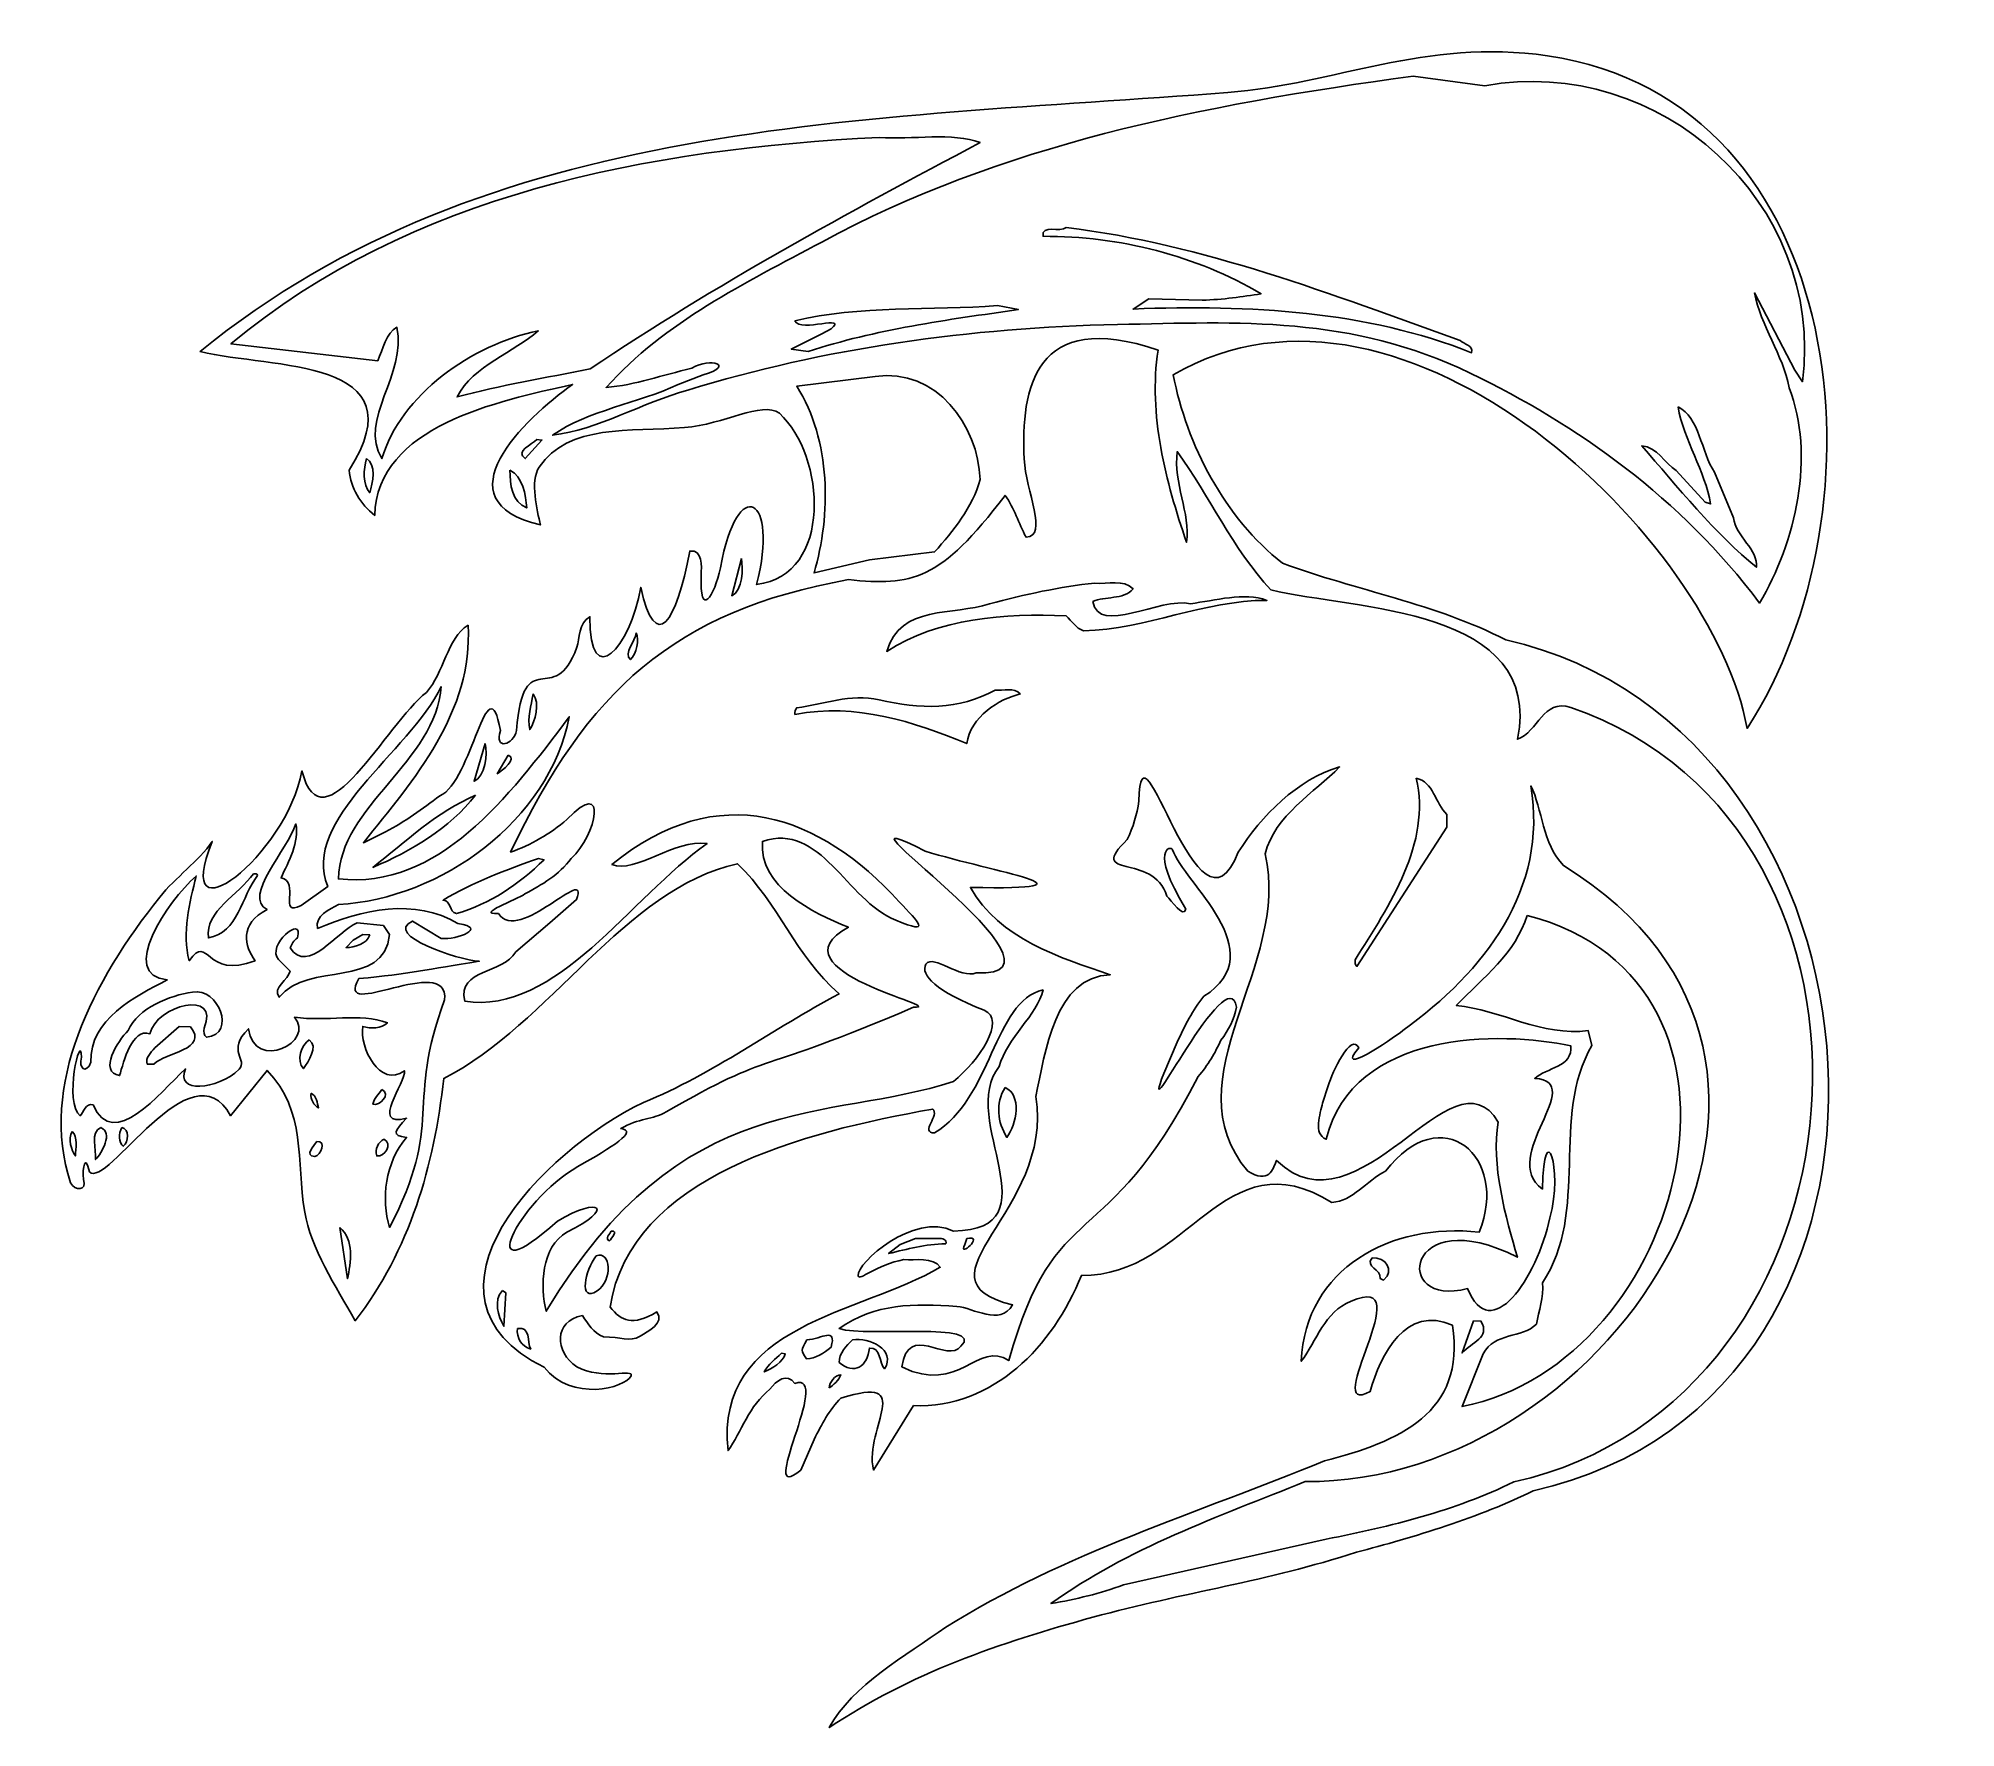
# Model space of a CAD drawing. Header units: centimetres. Extents: x -7.6 to 8.4, y -7 to 7.1.
import ezdxf

# ---------------------------------------------------------------- set-up
doc = ezdxf.new("R2010")
doc.units = ezdxf.units.CM
doc.header["$MEASUREMENT"] = 0
doc.layers.add('Ebene 1', color=7, linetype='Continuous')

msp = doc.modelspace()

# ---------------------------------------------------------------- linework, layer by layer
at = {"layer": 'Ebene 1'}
for points, knots in [([(5.03696, 6.96411), (7.5922, 6.57803), (7.8843, 3.15157), (6.7032, 1.34563), (6.7032, 1.34563), (6.43142, 2.90011), (3.8584, 5.42233), (1.91022, 4.29965), (1.91022, 4.29965), (2.02198, 3.71545), (2.34202, 3.10331), (2.82208, 2.72485), (2.82208, 2.72485), (3.44438, 2.49625), (4.0997, 2.38703), (4.68898, 2.08477), (4.68898, 2.08477), (8.02908, 1.32785), (8.44564, -4.23474), (4.91758, -5.02214), (4.91758, -5.02214), (4.48578, -5.23804), (3.90412, -5.41584), (3.44184, -5.53522), (3.44184, -5.53522), (2.69, -5.77906), (2.00674, -5.8705), (1.23966, -6.07878), (1.23966, -6.07878), (0.47258, -6.28706), (-0.29195, -6.54868), (-0.96251, -7.0008), (-0.96251, -7.0008), (-0.76947, -6.6452), (-0.32243, -6.39882), (0.0103, -6.1626), (0.0103, -6.1626), (1.0009, -5.5403), (2.1185, -5.20756), (3.1726, -4.77322), (3.1726, -4.77322), (3.7949, -4.6132), (4.35624, -4.3719), (4.24194, -3.64038), (4.24194, -3.64038), (3.8584, -3.46258), (3.63742, -3.88422), (3.55614, -4.1941), (3.55614, -4.1941), (3.12434, -4.42016), (3.98794, -3.17302), (3.39612, -3.43972), (3.39612, -3.43972), (3.1726, -3.52608), (3.1091, -3.77246), (2.97956, -3.9401), (2.97956, -3.9401), (3.01258, -3.1654), (3.7314, -2.77678), (4.46546, -2.86314), (4.46546, -2.86314), (4.722, -2.22814), (4.14796, -1.74554), (3.68314, -2.3526), (3.68314, -2.3526), (3.52312, -2.43642), (3.41136, -2.60152), (3.2361, -2.61422), (3.2361, -2.61422), (2.32678, -2.05034), (2.03976, -3.23398), (1.14314, -3.22382), (1.14314, -3.22382), (0.90438, -3.81564), (0.40908, -4.3338), (-0.25893, -4.31094), (-0.25893, -4.31094), (-0.25893, -4.31094), (-0.59421, -4.84942), (-0.59421, -4.84942), (-0.59421, -4.84942), (-0.67295, -4.48112), (-0.22845, -4.0544), (-0.86599, -4.24744), (-0.86599, -4.24744), (-0.96251, -4.3465), (-1.02601, -4.46842), (-1.08951, -4.59288), (-1.08951, -4.59288), (-1.08951, -4.59288), (-1.20127, -4.84942), (-1.20127, -4.84942), (-1.20127, -4.84942), (-1.58481, -5.172), (-0.92949, -4.01376), (-1.24953, -4.12552), (-1.24953, -4.12552), (-1.31303, -4.03408), (-1.40955, -4.10266), (-1.45781, -4.17378), (-1.45781, -4.17378), (-1.63307, -4.31094), (-1.69657, -4.53192), (-1.80833, -4.68686), (-1.80833, -4.68686), (-1.92009, -3.62768), (-0.70597, -3.54894), (-0.03541, -3.15524), (-0.03541, -3.15524), (-0.09891, -3.06634), (-0.24369, -3.09936), (-0.34021, -3.09174), (-0.34021, -3.09174), (-0.56881, -3.13238), (-0.71613, -3.27716), (-0.72121, -3.22636), (-0.72121, -3.22636), (-0.73391, -3.11968), (-0.25893, -2.69296), (0.0738, -2.85298), (0.0738, -2.85298), (0.93486, -2.84282), (0.10428, -1.91318), (0.45734, -1.47884), (0.45734, -1.47884), (0.52084, -1.24008), (0.77484, -1.04958), (0.8231, -0.83876), (0.8231, -0.83876), (0.40908, -0.93528), (0.39384, -1.75062), (-0.08367, -2.03256), (-0.08367, -2.03256), (-0.21067, -2.0351), (-0.03541, -1.8827), (-0.09891, -1.83444), (-0.09891, -1.83444), (-1.18603, -2.02748), (-2.62113, -2.39578), (-2.79385, -3.48798), (-2.79385, -3.48798), (-2.69479, -3.60736), (-2.61097, -3.648), (-2.40269, -3.52862), (-2.40269, -3.52862), (-2.33665, -3.6226), (-2.47635, -3.69118), (-2.54239, -3.73182), (-2.54239, -3.73182), (-2.63383, -3.78262), (-2.70495, -3.7369), (-2.84719, -3.7369), (-2.84719, -3.7369), (-2.93863, -3.6988), (-2.97419, -3.63276), (-3.02499, -3.5591), (-3.02499, -3.5591), (-3.26629, -3.60482), (-3.25867, -3.86136), (-3.07071, -3.98836), (-3.07071, -3.98836), (-2.85989, -4.10012), (-2.59065, -4.00106), (-2.61859, -4.06202), (-2.61859, -4.06202), (-2.66685, -4.16616), (-3.11389, -4.283), (-3.34503, -3.9909), (-3.34503, -3.9909), (-4.53375, -3.40162), (-3.36281, -2.18496), (-2.51445, -1.77856), (-2.51445, -1.77856), (-1.93787, -1.54488), (-1.42479, -1.1588), (-0.88123, -0.87178), (-0.88123, -0.87178), (-1.24953, -0.5492), (-1.37907, -0.12248), (-1.72959, 0.21533), (-1.72959, 0.21533), (-2.67955, 0.00197), (-3.29169, -1.12578), (-4.18323, -1.5779), (-4.18323, -1.5779), (-4.26197, -2.30942), (-4.46771, -3.013), (-4.92237, -3.60228), (-4.92237, -3.60228), (-5.08493, -3.31526), (-5.29321, -2.99268), (-5.34401, -2.6955), (-5.34401, -2.6955), (-5.41767, -2.25862), (-5.32623, -1.85476), (-5.65897, -1.51186), (-5.65897, -1.51186), (-5.65897, -1.51186), (-5.96377, -1.89032), (-5.96377, -1.89032), (-5.96377, -1.89032), (-6.29143, -1.28834), (-6.99755, -2.51516), (-7.14233, -2.35768), (-7.14233, -2.35768), (-7.17789, -2.2002), (-7.20329, -2.32212), (-7.19059, -2.42118), (-7.19059, -2.42118), (-7.16011, -2.52024), (-7.26425, -2.52024), (-7.29981, -2.44912), (-7.29981, -2.44912), (-7.56905, -1.6414), (-7.11185, -0.76002), (-6.55559, -0.06406), (-6.55559, -0.06406), (-6.42097, 0.10357), (-6.23301, 0.23311), (-6.11617, 0.40075), (-6.11617, 0.40075), (-6.46415, -0.46284), (-5.49641, 0.28391), (-5.36687, 0.99003), (-5.36687, 0.99003), (-5.19923, 0.31693), (-4.66075, 1.38627), (-4.32801, 1.64535), (-4.32801, 1.64535), (-4.18069, 1.80791), (-4.15529, 2.09747), (-3.98003, 2.20669), (-3.98003, 2.20669), (-3.93431, 1.49041), (-4.43215, 0.91383), (-4.85379, 0.39059), (-4.85379, 0.39059), (-4.85379, 0.39059), (-4.66837, 0.48203), (-4.66837, 0.48203), (-4.66837, 0.48203), (-4.50581, 0.56585), (-4.36103, 0.67253), (-4.21625, 0.78175), (-4.21625, 0.78175), (-3.94193, 0.90113), (-3.82255, 1.91205), (-3.70825, 1.32785), (-3.70825, 1.32785), (-3.76667, 1.15767), (-3.59649, 1.20593), (-3.57617, 1.32785), (-3.57617, 1.32785), (-3.51521, 2.07461), (-3.26121, 1.49295), (-3.07071, 2.02381), (-3.07071, 2.02381), (-3.04785, 2.09239), (-3.05547, 2.22955), (-2.96149, 2.27781), (-2.96149, 2.27781), (-2.96657, 1.64535), (-2.62367, 2.01365), (-2.53731, 2.52419), (-2.53731, 2.52419), (-2.41285, 1.96031), (-2.24013, 2.22447), (-2.12837, 2.82645), (-2.12837, 2.82645), (-2.01661, 2.83915), (-2.03185, 2.69691), (-2.03185, 2.62833), (-2.03185, 2.62833), (-2.04963, 2.25241), (-1.92009, 2.44799), (-1.87183, 2.68675), (-1.87183, 2.68675), (-1.72959, 3.48177), (-1.37907, 3.28111), (-1.56957, 2.54705), (-1.56957, 2.54705), (-0.92949, 2.62579), (-0.99299, 3.62401), (-1.37907, 3.97707), (-1.37907, 3.97707), (-1.53147, 4.08375), (-1.83881, 3.88309), (-2.17155, 3.85769), (-2.17155, 3.85769), (-2.62875, 3.82213), (-3.13929, 3.89071), (-3.38567, 3.52749), (-3.38567, 3.52749), (-3.46441, 3.41065), (-3.40345, 3.16681), (-3.37551, 3.04489), (-3.37551, 3.04489), (-4.22641, 3.24555), (-3.51267, 3.92881), (-3.10627, 4.21837), (-3.10627, 4.21837), (-3.73619, 4.07613), (-4.73949, 3.87039), (-4.75981, 3.12363), (-4.75981, 3.12363), (-4.87919, 3.22015), (-4.96047, 3.35223), (-4.97317, 3.50209), (-4.97317, 3.50209), (-4.37373, 4.44697), (-5.61833, 4.34791), (-6.21777, 4.49269), (-6.21777, 4.49269), (-3.81747, 6.45611), (-0.67295, 6.42055), (2.36742, 6.65677), (2.36742, 6.65677), (3.26658, 6.72535), (4.00064, 7.10889), (5.03696, 6.96411)], [0, 0, 0, 0, 0.0125, 0.0125, 0.0125, 0.0125, 0.025, 0.025, 0.025, 0.025, 0.0375, 0.0375, 0.0375, 0.0375, 0.05, 0.05, 0.05, 0.05, 0.0625, 0.0625, 0.0625, 0.0625, 0.075, 0.075, 0.075, 0.075, 0.0875, 0.0875, 0.0875, 0.0875, 0.1, 0.1, 0.1, 0.1, 0.1125, 0.1125, 0.1125, 0.1125, 0.125, 0.125, 0.125, 0.125, 0.1375, 0.1375, 0.1375, 0.1375, 0.15, 0.15, 0.15, 0.15, 0.1625, 0.1625, 0.1625, 0.1625, 0.175, 0.175, 0.175, 0.175, 0.1875, 0.1875, 0.1875, 0.1875, 0.2, 0.2, 0.2, 0.2, 0.2125, 0.2125, 0.2125, 0.2125, 0.225, 0.225, 0.225, 0.225, 0.2375, 0.2375, 0.2375, 0.2375, 0.25, 0.25, 0.25, 0.25, 0.2625, 0.2625, 0.2625, 0.2625, 0.275, 0.275, 0.275, 0.275, 0.2875, 0.2875, 0.2875, 0.2875, 0.3, 0.3, 0.3, 0.3, 0.3125, 0.3125, 0.3125, 0.3125, 0.325, 0.325, 0.325, 0.325, 0.3375, 0.3375, 0.3375, 0.3375, 0.35, 0.35, 0.35, 0.35, 0.3625, 0.3625, 0.3625, 0.3625, 0.375, 0.375, 0.375, 0.375, 0.3875, 0.3875, 0.3875, 0.3875, 0.4, 0.4, 0.4, 0.4, 0.4125, 0.4125, 0.4125, 0.4125, 0.425, 0.425, 0.425, 0.425, 0.4375, 0.4375, 0.4375, 0.4375, 0.45, 0.45, 0.45, 0.45, 0.4625, 0.4625, 0.4625, 0.4625, 0.475, 0.475, 0.475, 0.475, 0.4875, 0.4875, 0.4875, 0.4875, 0.5, 0.5, 0.5, 0.5, 0.5125, 0.5125, 0.5125, 0.5125, 0.525, 0.525, 0.525, 0.525, 0.5375, 0.5375, 0.5375, 0.5375, 0.55, 0.55, 0.55, 0.55, 0.5625, 0.5625, 0.5625, 0.5625, 0.575, 0.575, 0.575, 0.575, 0.5875, 0.5875, 0.5875, 0.5875, 0.6, 0.6, 0.6, 0.6, 0.6125, 0.6125, 0.6125, 0.6125, 0.625, 0.625, 0.625, 0.625, 0.6375, 0.6375, 0.6375, 0.6375, 0.65, 0.65, 0.65, 0.65, 0.6625, 0.6625, 0.6625, 0.6625, 0.675, 0.675, 0.675, 0.675, 0.6875, 0.6875, 0.6875, 0.6875, 0.7, 0.7, 0.7, 0.7, 0.7125, 0.7125, 0.7125, 0.7125, 0.725, 0.725, 0.725, 0.725, 0.7375, 0.7375, 0.7375, 0.7375, 0.75, 0.75, 0.75, 0.75, 0.7625, 0.7625, 0.7625, 0.7625, 0.775, 0.775, 0.775, 0.775, 0.7875, 0.7875, 0.7875, 0.7875, 0.8, 0.8, 0.8, 0.8, 0.8125, 0.8125, 0.8125, 0.8125, 0.825, 0.825, 0.825, 0.825, 0.8375, 0.8375, 0.8375, 0.8375, 0.85, 0.85, 0.85, 0.85, 0.8625, 0.8625, 0.8625, 0.8625, 0.875, 0.875, 0.875, 0.875, 0.8875, 0.8875, 0.8875, 0.8875, 0.9, 0.9, 0.9, 0.9, 0.9125, 0.9125, 0.9125, 0.9125, 0.925, 0.925, 0.925, 0.925, 0.9375, 0.9375, 0.9375, 0.9375, 0.95, 0.95, 0.95, 0.95, 0.9625, 0.9625, 0.9625, 0.9625, 0.975, 0.975, 0.975, 0.975, 0.9875, 0.9875, 0.9875, 0.9875, 1, 1, 1, 1]), ([(1.01614, 5.52901), (2.16676, 5.38931), (3.2361, 4.96767), (4.30798, 4.58413), (4.30798, 4.58413), (4.33846, 4.55619), (4.4172, 4.54349), (4.40196, 4.48253), (4.40196, 4.48253), (3.52312, 4.83559), (2.5503, 4.88385), (1.57494, 4.84829), (1.57494, 4.84829), (1.57494, 4.84829), (1.70702, 4.93211), (1.70702, 4.93211), (1.70702, 4.93211), (1.70702, 4.93211), (2.15152, 4.92195), (2.15152, 4.92195), (2.15152, 4.92195), (2.32678, 4.92703), (2.4868, 4.94989), (2.64428, 4.97529), (2.64428, 4.97529), (2.10326, 5.29533), (1.46318, 5.45789), (0.8231, 5.45535), (0.8231, 5.45535), (0.80786, 5.55949), (0.96788, 5.48329), (1.01614, 5.52901)], [0, 0, 0, 0, 0.125, 0.125, 0.125, 0.125, 0.25, 0.25, 0.25, 0.25, 0.375, 0.375, 0.375, 0.375, 0.5, 0.5, 0.5, 0.5, 0.625, 0.625, 0.625, 0.625, 0.75, 0.75, 0.75, 0.75, 0.875, 0.875, 0.875, 0.875, 1, 1, 1, 1]), ([(0.4421, 4.87623), (0.4421, 4.87623), (0.61736, 4.84321), (0.61736, 4.84321), (0.61736, 4.84321), (0.02554, 4.75939), (-0.57897, 4.67811), (-1.13777, 4.49269), (-1.13777, 4.49269), (-1.13777, 4.49269), (-1.28001, 4.51301), (-1.28001, 4.51301), (-1.28001, 4.51301), (-1.28001, 4.51301), (-1.02601, 4.64001), (-1.02601, 4.64001), (-1.02601, 4.64001), (-1.02601, 4.64001), (-0.94727, 4.68319), (-0.94727, 4.68319), (-0.94727, 4.68319), (-0.80249, 4.80511), (-1.20127, 4.65017), (-1.24953, 4.74923), (-1.24953, 4.74923), (-0.72121, 4.88131), (-0.09891, 4.83305), (0.4421, 4.87623)], [0, 0, 0, 0, 0.14285714, 0.14285714, 0.14285714, 0.14285714, 0.28571429, 0.28571429, 0.28571429, 0.28571429, 0.42857143, 0.42857143, 0.42857143, 0.42857143, 0.57142857, 0.57142857, 0.57142857, 0.57142857, 0.71428571, 0.71428571, 0.71428571, 0.71428571, 0.85714286, 0.85714286, 0.85714286, 0.85714286, 1, 1, 1, 1]), ([(6.12662, 4.03041), (6.30442, 3.94659), (6.31966, 3.65449), (6.43142, 3.48431), (6.43142, 3.48431), (6.43142, 3.48431), (6.59144, 3.10331), (6.59144, 3.10331), (6.59144, 3.10331), (6.60668, 2.95345), (6.79972, 2.83153), (6.78194, 2.69183), (6.78194, 2.69183), (6.44666, 2.96107), (6.11138, 3.37509), (5.82436, 3.70529), (5.82436, 3.70529), (5.95136, 3.69767), (6.01486, 3.55797), (6.11138, 3.49955), (6.11138, 3.49955), (6.11138, 3.49955), (6.35268, 3.23539), (6.35268, 3.23539), (6.35268, 3.23539), (6.35268, 3.23539), (6.3984, 3.22015), (6.3984, 3.22015), (6.3984, 3.22015), (6.35268, 3.49701), (6.17488, 3.75101), (6.12662, 4.03041)], [0, 0, 0, 0, 0.125, 0.125, 0.125, 0.125, 0.25, 0.25, 0.25, 0.25, 0.375, 0.375, 0.375, 0.375, 0.5, 0.5, 0.5, 0.5, 0.625, 0.625, 0.625, 0.625, 0.75, 0.75, 0.75, 0.75, 0.875, 0.875, 0.875, 0.875, 1, 1, 1, 1]), ([(1.2549, 2.55975), (1.36666, 2.54451), (1.49366, 2.59531), (1.57494, 2.51149), (1.57494, 2.51149), (1.49366, 2.41497), (1.33618, 2.45307), (1.23966, 2.40481), (1.23966, 2.40481), (1.28792, 2.11525), (1.79846, 2.44545), (2.055, 2.38703), (2.055, 2.38703), (2.26074, 2.41243), (2.50204, 2.48609), (2.69254, 2.41497), (2.69254, 2.41497), (2.16676, 2.41497), (1.6867, 2.17367), (1.16092, 2.16097), (1.16092, 2.16097), (1.09488, 2.18129), (1.0644, 2.24225), (1.01614, 2.28543), (1.01614, 2.28543), (0.5056, 2.30575), (-0.05065, 2.27019), (-0.48245, 1.98825), (-0.48245, 1.98825), (-0.37069, 2.37941), (0.0738, 2.28797), (0.37606, 2.38449), (0.37606, 2.38449), (0.66562, 2.46577), (0.96788, 2.52673), (1.2549, 2.55975)], [0, 0, 0, 0, 0.11111111, 0.11111111, 0.11111111, 0.11111111, 0.22222222, 0.22222222, 0.22222222, 0.22222222, 0.33333333, 0.33333333, 0.33333333, 0.33333333, 0.44444444, 0.44444444, 0.44444444, 0.44444444, 0.55555556, 0.55555556, 0.55555556, 0.55555556, 0.66666667, 0.66666667, 0.66666667, 0.66666667, 0.77777778, 0.77777778, 0.77777778, 0.77777778, 0.88888889, 0.88888889, 0.88888889, 0.88888889, 1, 1, 1, 1]), ([(0.42432, 1.66567), (0.48782, 1.65551), (0.58434, 1.69107), (0.6326, 1.63265), (0.6326, 1.63265), (0.45734, 1.59455), (0.21604, 1.43961), (0.18556, 1.21863), (0.18556, 1.21863), (-0.25893, 1.40151), (-0.73899, 1.55899), (-1.24953, 1.46247), (-1.24953, 1.46247), (-1.24953, 1.48025), (-1.24953, 1.50565), (-1.23429, 1.51835), (-1.23429, 1.51835), (-1.01077, 1.54375), (-0.78725, 1.64027), (-0.54595, 1.58439), (-0.54595, 1.58439), (-0.21067, 1.50311), (0.12206, 1.49803), (0.42432, 1.66567)], [0, 0, 0, 0, 0.16666667, 0.16666667, 0.16666667, 0.16666667, 0.33333333, 0.33333333, 0.33333333, 0.33333333, 0.5, 0.5, 0.5, 0.5, 0.66666667, 0.66666667, 0.66666667, 0.66666667, 0.83333333, 0.83333333, 0.83333333, 0.83333333, 1, 1, 1, 1]), ([(3.93968, 0.92907), (4.08192, 0.90113), (4.0997, 0.71825), (4.19622, 0.62681), (4.19622, 0.62681), (4.19622, 0.62681), (4.19622, 0.52013), (4.19622, 0.52013), (4.19622, 0.52013), (4.19622, 0.52013), (3.44438, -0.64318), (3.44438, -0.64318), (3.44438, -0.64318), (3.42914, -0.63302), (3.42914, -0.60762), (3.42914, -0.5873), (3.42914, -0.5873), (3.71616, -0.13518), (4.06668, 0.39059), (3.93968, 0.92907)], [0, 0, 0, 0, 0.2, 0.2, 0.2, 0.2, 0.4, 0.4, 0.4, 0.4, 0.6, 0.6, 0.6, 0.6, 0.8, 0.8, 0.8, 0.8, 1, 1, 1, 1]), ([(-4.90713, -0.27996), (-4.90713, -0.27996), (-4.68615, -0.30028), (-4.68615, -0.30028), (-4.68615, -0.30028), (-4.68615, -0.30028), (-4.63535, -0.37648), (-4.63535, -0.37648), (-4.63535, -0.37648), (-4.68107, -0.83622), (-5.31353, -0.59492), (-5.55737, -0.89972), (-5.55737, -0.89972), (-5.61833, -0.81844), (-5.47863, -0.75494), (-5.46593, -0.68128), (-5.46593, -0.68128), (-5.46593, -0.68128), (-5.56245, -0.58476), (-5.56245, -0.58476), (-5.56245, -0.58476), (-5.67167, -0.473), (-5.34909, -0.19868), (-5.40497, -0.40442), (-5.40497, -0.40442), (-5.43545, -0.42728), (-5.45323, -0.45776), (-5.46593, -0.48824), (-5.46593, -0.48824), (-5.31861, -0.7143), (-5.07223, -0.34854), (-4.90713, -0.27996)], [0, 0, 0, 0, 0.125, 0.125, 0.125, 0.125, 0.25, 0.25, 0.25, 0.25, 0.375, 0.375, 0.375, 0.375, 0.5, 0.5, 0.5, 0.5, 0.625, 0.625, 0.625, 0.625, 0.75, 0.75, 0.75, 0.75, 0.875, 0.875, 0.875, 0.875, 1, 1, 1, 1]), ([(4.86678, -0.21646), (4.77026, -0.53142), (4.49848, -0.73716), (4.27496, -0.9683), (4.27496, -0.9683), (4.64326, -1.0064), (4.99378, -1.22992), (5.37732, -1.17912), (5.37732, -1.17912), (5.37732, -1.17912), (5.4078, -1.30358), (5.4078, -1.30358), (5.4078, -1.30358), (5.05728, -1.89794), (5.39256, -2.69042), (4.99378, -3.28478), (4.99378, -3.28478), (5.00902, -3.40924), (4.96076, -3.51846), (4.94552, -3.63022), (4.94552, -3.63022), (4.81852, -3.75214), (4.595, -3.69626), (4.49848, -3.87914), (4.49848, -3.87914), (4.49848, -3.87914), (4.32322, -4.31856), (4.32322, -4.31856), (4.32322, -4.31856), (6.19266, -3.95026), (7.02324, -0.77526), (4.86678, -0.21646)], [0, 0, 0, 0, 0.125, 0.125, 0.125, 0.125, 0.25, 0.25, 0.25, 0.25, 0.375, 0.375, 0.375, 0.375, 0.5, 0.5, 0.5, 0.5, 0.625, 0.625, 0.625, 0.625, 0.75, 0.75, 0.75, 0.75, 0.875, 0.875, 0.875, 0.875, 1, 1, 1, 1]), ([(-6.28127, -0.85654), (-6.06537, -0.81844), (-5.91043, -1.20452), (-6.16443, -1.235), (-6.16443, -1.235), (-6.19237, -1.21976), (-6.18475, -1.18674), (-6.18475, -1.1588), (-6.18475, -1.1588), (-6.04505, -0.8286), (-6.58607, -0.9683), (-6.63687, -1.20452), (-6.63687, -1.20452), (-6.78927, -1.1588), (-6.85531, -1.43566), (-6.89087, -1.55504), (-6.89087, -1.55504), (-7.06867, -1.52456), (-6.90611, -1.26294), (-6.81975, -1.17912), (-6.81975, -1.17912), (-6.73593, -0.98608), (-6.47177, -0.88702), (-6.28127, -0.85654)], [0, 0, 0, 0, 0.16666667, 0.16666667, 0.16666667, 0.16666667, 0.33333333, 0.33333333, 0.33333333, 0.33333333, 0.5, 0.5, 0.5, 0.5, 0.66666667, 0.66666667, 0.66666667, 0.66666667, 0.83333333, 0.83333333, 0.83333333, 0.83333333, 1, 1, 1, 1]), ([(-6.39303, -1.14356), (-6.39303, -1.14356), (-6.29905, -1.1461), (-6.29905, -1.1461), (-6.29905, -1.1461), (-6.14157, -1.33914), (-6.50987, -1.35946), (-6.60385, -1.45852), (-6.60385, -1.45852), (-6.60385, -1.45852), (-6.65973, -1.45852), (-6.65973, -1.45852), (-6.65973, -1.45852), (-6.67751, -1.40518), (-6.62925, -1.362), (-6.59623, -1.3239), (-6.59623, -1.3239), (-6.59623, -1.3239), (-6.39303, -1.14356), (-6.39303, -1.14356)], [0, 0, 0, 0, 0.2, 0.2, 0.2, 0.2, 0.4, 0.4, 0.4, 0.4, 0.6, 0.6, 0.6, 0.6, 0.8, 0.8, 0.8, 0.8, 1, 1, 1, 1])]:
    msp.add_open_spline(points, degree=3, knots=knots, dxfattribs=at)
at = {"layer": 'Ebene 1', "color": 7}
for points, knots in [([(3.91428, 6.79393), (3.91428, 6.79393), (4.51372, 6.71265), (4.51372, 6.71265), (4.51372, 6.71265), (5.9666, 6.97935), (7.35852, 5.73475), (7.16548, 4.24123), (7.16548, 4.24123), (7.16548, 4.24123), (7.10198, 4.33775), (7.10198, 4.33775), (7.10198, 4.33775), (7.10198, 4.33775), (6.7667, 4.98291), (6.7667, 4.98291), (6.7667, 4.98291), (6.81496, 4.70859), (7.00546, 4.46729), (7.05372, 4.19043), (7.05372, 4.19043), (7.27724, 3.62909), (7.1096, 2.89503), (6.80734, 2.39211), (6.80734, 2.39211), (6.14948, 3.27095), (5.28588, 3.88055), (4.3918, 4.31235), (4.3918, 4.31235), (3.39358, 4.79495), (2.4614, 4.73907), (1.4454, 4.71875), (1.4454, 4.71875), (0.21858, 4.69335), (-1.01585, 4.52063), (-2.14361, 4.17011), (-2.14361, 4.17011), (-2.51953, 4.06851), (-2.90053, 3.83737), (-3.27391, 3.79419), (-3.27391, 3.79419), (-2.97927, 4.00247), (-2.56017, 4.05835), (-2.22489, 4.21837), (-2.22489, 4.21837), (-2.22489, 4.21837), (-2.01661, 4.29965), (-2.01661, 4.29965), (-2.01661, 4.29965), (-1.74483, 4.37331), (-1.95311, 4.45205), (-2.11059, 4.35299), (-2.11059, 4.35299), (-2.35443, 4.29711), (-2.58303, 4.21329), (-2.82687, 4.19297), (-2.82687, 4.19297), (-2.33411, 4.74161), (-1.66609, 5.06419), (-1.02601, 5.40709), (-1.02601, 5.40709), (0.47258, 6.21989), (2.12612, 6.54755), (3.91428, 6.79393)], [0, 0, 0, 0, 0.0625, 0.0625, 0.0625, 0.0625, 0.125, 0.125, 0.125, 0.125, 0.1875, 0.1875, 0.1875, 0.1875, 0.25, 0.25, 0.25, 0.25, 0.3125, 0.3125, 0.3125, 0.3125, 0.375, 0.375, 0.375, 0.375, 0.4375, 0.4375, 0.4375, 0.4375, 0.5, 0.5, 0.5, 0.5, 0.5625, 0.5625, 0.5625, 0.5625, 0.625, 0.625, 0.625, 0.625, 0.6875, 0.6875, 0.6875, 0.6875, 0.75, 0.75, 0.75, 0.75, 0.8125, 0.8125, 0.8125, 0.8125, 0.875, 0.875, 0.875, 0.875, 0.9375, 0.9375, 0.9375, 0.9375, 1, 1, 1, 1]), ([(-0.54595, 6.28085), (-0.27417, 6.26053), (0.0738, 6.32657), (0.29732, 6.23767), (0.29732, 6.23767), (-0.80249, 5.65601), (-1.92009, 5.04895), (-2.95895, 4.34791), (-2.95895, 4.34791), (-3.32979, 4.27425), (-3.70825, 4.21075), (-4.07147, 4.11423), (-4.07147, 4.11423), (-3.93431, 4.37585), (-3.59395, 4.49015), (-3.39329, 4.66541), (-3.39329, 4.66541), (-3.94447, 4.55619), (-4.54645, 4.12693), (-4.69885, 3.59861), (-4.69885, 3.59861), (-4.89951, 3.92373), (-4.48803, 4.30473), (-4.57439, 4.69589), (-4.57439, 4.69589), (-4.66329, 4.65271), (-4.69123, 4.50793), (-4.73441, 4.41649), (-4.73441, 4.41649), (-4.73441, 4.41649), (-5.96123, 4.55619), (-5.96123, 4.55619), (-5.96123, 4.55619), (-4.46771, 5.80841), (-2.46365, 6.18941), (-0.54595, 6.28085)], [0, 0, 0, 0, 0.11111111, 0.11111111, 0.11111111, 0.11111111, 0.22222222, 0.22222222, 0.22222222, 0.22222222, 0.33333333, 0.33333333, 0.33333333, 0.33333333, 0.44444444, 0.44444444, 0.44444444, 0.44444444, 0.55555556, 0.55555556, 0.55555556, 0.55555556, 0.66666667, 0.66666667, 0.66666667, 0.66666667, 0.77777778, 0.77777778, 0.77777778, 0.77777778, 0.88888889, 0.88888889, 0.88888889, 0.88888889, 1, 1, 1, 1]), ([(-0.37831, -0.10216), (-1.04125, 0.62173), (-1.88453, 0.93923), (-2.77861, 0.20771), (-2.77861, 0.20771), (-2.58303, 0.12897), (-2.25537, 0.42361), (-1.98359, 0.38297), (-1.98359, 0.38297), (-2.61605, -0.05898), (-3.24597, -1.05466), (-4.00797, -0.93274), (-4.00797, -0.93274), (-4.06639, -0.65842), (-3.69301, -0.71176), (-3.58125, -0.52126), (-3.58125, -0.52126), (-3.58125, -0.52126), (-3.29677, -0.27742), (-3.29677, -0.27742), (-3.29677, -0.27742), (-3.29677, -0.27742), (-3.07325, -0.08438), (-3.07325, -0.08438), (-3.07325, -0.08438), (-2.96149, 0.22549), (-3.55839, -0.46284), (-3.72603, -0.20122), (-3.72603, -0.20122), (-3.92923, -0.21138), (-3.57109, -0.08692), (-3.50505, -0.03612), (-3.50505, -0.03612), (-3.36535, 0.03753), (-3.21803, 0.12389), (-3.11897, 0.25851), (-3.11897, 0.25851), (-2.90815, 0.44901), (-2.80147, 0.95447), (-3.15453, 0.58363), (-3.15453, 0.58363), (-3.29423, 0.46425), (-3.45679, 0.37027), (-3.62443, 0.31185), (-3.62443, 0.31185), (-2.98943, 1.65551), (-2.25537, 2.32861), (-0.80249, 2.58769), (-0.80249, 2.58769), (-0.27417, 2.53435), (-0.03541, 2.57499), (0.5056, 3.29127), (0.5056, 3.29127), (0.58434, 3.18459), (0.61736, 3.06013), (0.68086, 2.94329), (0.68086, 2.94329), (0.87136, 2.94837), (0.67578, 3.32937), (0.66562, 3.59607), (0.66562, 3.59607), (0.63768, 4.18027), (0.74944, 4.85591), (1.78322, 4.50539), (1.78322, 4.50539), (1.70194, 3.96945), (1.84672, 3.40303), (2.02198, 2.90011), (2.02198, 2.90011), (2.055, 3.14395), (1.91022, 3.39287), (1.94324, 3.65703), (1.94324, 3.65703), (2.21248, 3.28619), (2.40552, 2.84931), (2.72556, 2.50133), (2.72556, 2.50133), (3.42914, 2.33623), (5.00902, 2.35655), (4.7855, 1.25419), (4.7855, 1.25419), (4.96076, 1.31769), (4.99378, 1.59455), (5.23254, 1.52089), (5.23254, 1.52089), (8.17132, 0.50235), (7.80556, -4.2703), (4.75502, -4.94848), (4.75502, -4.94848), (4.25972, -5.18978), (3.7314, -5.31932), (3.18784, -5.426), (3.18784, -5.426), (3.18784, -5.426), (1.49366, -5.807), (1.49366, -5.807), (1.49366, -5.807), (1.30316, -5.88066), (1.09488, -5.92892), (0.88914, -5.96448), (0.88914, -5.96448), (1.52668, -5.50474), (2.29376, -5.2355), (3.01258, -4.94594), (3.01258, -4.94594), (5.5856, -4.96626), (7.86906, -1.4636), (5.16904, 0.20009), (5.16904, 0.20009), (4.99378, 0.38043), (4.99378, 0.67507), (4.89726, 0.86557), (4.89726, 0.86557), (5.04204, -0.00056), (4.51372, -0.68128), (3.82792, -1.17912), (3.82792, -1.17912), (3.7314, -1.25786), (3.25134, -1.57282), (3.45962, -1.3239), (3.45962, -1.3239), (3.39612, -1.18674), (3.2361, -1.52964), (3.20562, -1.63886), (3.20562, -1.63886), (3.20562, -1.63886), (3.15736, -1.78364), (3.15736, -1.78364), (3.15736, -1.78364), (3.13958, -1.87254), (3.07608, -2.04272), (3.18784, -2.0859), (3.18784, -2.0859), (3.41136, -1.17404), (4.64326, -1.17912), (5.23254, -1.30612), (5.23254, -1.30612), (5.24778, -1.48646), (5.0268, -1.48646), (4.93028, -1.5779), (4.93028, -1.5779), (5.37732, -1.61092), (4.62548, -2.23068), (4.99378, -2.50246), (4.99378, -2.50246), (5.00902, -1.87254), (5.16904, -2.33228), (5.05728, -2.74122), (5.05728, -2.74122), (4.94552, -3.24922), (4.56198, -3.81564), (4.36894, -3.33304), (4.36894, -3.33304), (3.7314, -3.50576), (3.84316, -2.5939), (4.7855, -3.07142), (4.7855, -3.07142), (4.68898, -2.75138), (4.56198, -2.28402), (4.62548, -1.94366), (4.62548, -1.94366), (4.24194, -1.29342), (3.45962, -2.92918), (2.77382, -2.2637), (2.77382, -2.2637), (2.7408, -2.33736), (2.71032, -2.46182), (2.53252, -2.3526), (2.53252, -2.3526), (1.87974, -1.58298), (2.90082, -0.63048), (2.6773, 0.29661), (2.6773, 0.29661), (2.75858, 0.61919), (3.09132, 0.81223), (3.2996, 1.02305), (3.2996, 1.02305), (2.94908, 0.92145), (2.64428, 0.61411), (2.45378, 0.31185), (2.45378, 0.31185), (2.1185, -0.55682), (1.63844, 1.55899), (1.6232, 0.73857), (1.6232, 0.73857), (1.60796, 0.62427), (1.57494, 0.52267), (1.52668, 0.41853), (1.52668, 0.41853), (1.17616, 0.07309), (1.74512, 0.31693), (1.85688, -0.05644), (1.85688, -0.05644), (1.8899, -0.08692), (1.99912, -0.24694), (2.01436, -0.16312), (2.01436, -0.16312), (1.70194, 0.34995), (1.89498, 0.36519), (1.90514, 0.33217), (1.90514, 0.33217), (1.9915, 0.06039), (2.7535, -0.51872), (2.16676, -0.8921), (2.16676, -0.8921), (2.07024, -1.00894), (2.00674, -1.13848), (1.94324, -1.27564), (1.94324, -1.27564), (1.94324, -1.27564), (1.83148, -1.53726), (1.83148, -1.53726), (1.83148, -1.53726), (1.60796, -2.11892), (2.3725, -0.55936), (2.43854, -0.98354), (2.43854, -0.98354), (2.42076, -1.0826), (2.3725, -1.17912), (2.309, -1.25786), (2.309, -1.25786), (2.26074, -1.36708), (2.19978, -1.46614), (2.1185, -1.56266), (2.1185, -1.56266), (1.33618, -3.08666), (0.93486, -2.52278), (0.53608, -3.93502), (0.53608, -3.93502), (0.28208, -3.75976), (0.12206, -4.22458), (-0.35545, -3.98836), (-0.35545, -3.98836), (-0.30719, -3.60736), (0.02554, -3.9655), (0.1373, -3.81564), (0.1373, -3.81564), (0.34558, -3.60736), (-0.64247, -3.74198), (-0.88123, -3.66832), (-0.88123, -3.66832), (-0.57897, -3.45496), (-0.25385, -3.4575), (0.10174, -3.4829), (0.10174, -3.4829), (0.24398, -3.49306), (0.46242, -3.65054), (0.5691, -3.4702), (0.5691, -3.4702), (-0.30719, -3.2543), (0.91962, -2.69042), (0.76214, -1.7303), (0.76214, -1.7303), (0.84088, -1.35946), (0.91962, -0.72954), (1.38444, -0.71176), (1.38444, -0.71176), (0.96788, -0.57206), (0.45734, -0.41204), (0.21604, 0.01721), (0.21604, 0.01721), (1.39968, -0.00818), (0.40908, 0.14675), (-0.16241, 0.31947), (-0.16241, 0.31947), (-1.18603, 0.85033), (1.23966, -0.74478), (0.2643, -0.69652), (0.2643, -0.69652), (0.1373, -0.7524), (-0.09129, -0.5365), (-0.15479, -0.62286), (-0.15479, -0.62286), (-0.20559, -0.7143), (-0.07097, -0.85146), (0.33034, -1.00894), (0.33034, -1.00894), (0.52084, -1.08514), (0.28716, -1.43566), (0.0738, -1.6033), (0.0738, -1.6033), (-0.96251, -1.95128), (-2.19187, -1.63124), (-3.32725, -3.52354), (-3.32725, -3.52354), (-3.37805, -3.3178), (-3.36789, -2.98252), (-3.15453, -2.86314), (-3.15453, -2.86314), (-2.74813, -2.66248), (-2.87513, -2.55834), (-3.23327, -2.76916), (-3.23327, -2.76916), (-3.94955, -3.41432), (-3.57617, -2.6066), (-3.06309, -2.3145), (-3.06309, -2.3145), (-2.77861, -2.15194), (-2.55001, -2.01478), (-2.70495, -1.997), (-2.70495, -1.997), (-2.55509, -1.9081), (-2.43571, -1.92334), (-2.32395, -1.8573), (-2.32395, -1.8573), (-1.41463, -1.33152), (-1.59751, -1.56012), (-0.25893, -0.98354), (-0.25893, -0.98354), (0.05602, -0.99116), (-1.47305, -0.67874), (-0.80249, -0.31552), (-0.80249, -0.31552), (-1.10475, -0.1936), (-1.55179, 0.02229), (-1.52131, 0.40075), (-1.52131, 0.40075), (-1.03109, 0.56839), (-0.82535, -0.08692), (-0.40625, -0.2571), (-0.40625, -0.2571), (-0.09637, -0.3841), (-0.21829, -0.27488), (-0.37831, -0.10216)], [0, 0, 0, 0, 0.01234568, 0.01234568, 0.01234568, 0.01234568, 0.02469136, 0.02469136, 0.02469136, 0.02469136, 0.03703704, 0.03703704, 0.03703704, 0.03703704, 0.04938272, 0.04938272, 0.04938272, 0.04938272, 0.0617284, 0.0617284, 0.0617284, 0.0617284, 0.07407407, 0.07407407, 0.07407407, 0.07407407, 0.08641975, 0.08641975, 0.08641975, 0.08641975, 0.09876543, 0.09876543, 0.09876543, 0.09876543, 0.11111111, 0.11111111, 0.11111111, 0.11111111, 0.12345679, 0.12345679, 0.12345679, 0.12345679, 0.13580247, 0.13580247, 0.13580247, 0.13580247, 0.14814815, 0.14814815, 0.14814815, 0.14814815, 0.16049383, 0.16049383, 0.16049383, 0.16049383, 0.17283951, 0.17283951, 0.17283951, 0.17283951, 0.18518519, 0.18518519, 0.18518519, 0.18518519, 0.19753086, 0.19753086, 0.19753086, 0.19753086, 0.20987654, 0.20987654, 0.20987654, 0.20987654, 0.22222222, 0.22222222, 0.22222222, 0.22222222, 0.2345679, 0.2345679, 0.2345679, 0.2345679, 0.24691358, 0.24691358, 0.24691358, 0.24691358, 0.25925926, 0.25925926, 0.25925926, 0.25925926, 0.27160494, 0.27160494, 0.27160494, 0.27160494, 0.28395062, 0.28395062, 0.28395062, 0.28395062, 0.2962963, 0.2962963, 0.2962963, 0.2962963, 0.30864198, 0.30864198, 0.30864198, 0.30864198, 0.32098765, 0.32098765, 0.32098765, 0.32098765, 0.33333333, 0.33333333, 0.33333333, 0.33333333, 0.34567901, 0.34567901, 0.34567901, 0.34567901, 0.35802469, 0.35802469, 0.35802469, 0.35802469, 0.37037037, 0.37037037, 0.37037037, 0.37037037, 0.38271605, 0.38271605, 0.38271605, 0.38271605, 0.39506173, 0.39506173, 0.39506173, 0.39506173, 0.40740741, 0.40740741, 0.40740741, 0.40740741, 0.41975309, 0.41975309, 0.41975309, 0.41975309, 0.43209877, 0.43209877, 0.43209877, 0.43209877, 0.44444444, 0.44444444, 0.44444444, 0.44444444, 0.45679012, 0.45679012, 0.45679012, 0.45679012, 0.4691358, 0.4691358, 0.4691358, 0.4691358, 0.48148148, 0.48148148, 0.48148148, 0.48148148, 0.49382716, 0.49382716, 0.49382716, 0.49382716, 0.50617284, 0.50617284, 0.50617284, 0.50617284, 0.51851852, 0.51851852, 0.51851852, 0.51851852, 0.5308642, 0.5308642, 0.5308642, 0.5308642, 0.54320988, 0.54320988, 0.54320988, 0.54320988, 0.55555556, 0.55555556, 0.55555556, 0.55555556, 0.56790123, 0.56790123, 0.56790123, 0.56790123, 0.58024691, 0.58024691, 0.58024691, 0.58024691, 0.59259259, 0.59259259, 0.59259259, 0.59259259, 0.60493827, 0.60493827, 0.60493827, 0.60493827, 0.61728395, 0.61728395, 0.61728395, 0.61728395, 0.62962963, 0.62962963, 0.62962963, 0.62962963, 0.64197531, 0.64197531, 0.64197531, 0.64197531, 0.65432099, 0.65432099, 0.65432099, 0.65432099, 0.66666667, 0.66666667, 0.66666667, 0.66666667, 0.67901235, 0.67901235, 0.67901235, 0.67901235, 0.69135802, 0.69135802, 0.69135802, 0.69135802, 0.7037037, 0.7037037, 0.7037037, 0.7037037, 0.71604938, 0.71604938, 0.71604938, 0.71604938, 0.72839506, 0.72839506, 0.72839506, 0.72839506, 0.74074074, 0.74074074, 0.74074074, 0.74074074, 0.75308642, 0.75308642, 0.75308642, 0.75308642, 0.7654321, 0.7654321, 0.7654321, 0.7654321, 0.77777778, 0.77777778, 0.77777778, 0.77777778, 0.79012346, 0.79012346, 0.79012346, 0.79012346, 0.80246914, 0.80246914, 0.80246914, 0.80246914, 0.81481481, 0.81481481, 0.81481481, 0.81481481, 0.82716049, 0.82716049, 0.82716049, 0.82716049, 0.83950617, 0.83950617, 0.83950617, 0.83950617, 0.85185185, 0.85185185, 0.85185185, 0.85185185, 0.86419753, 0.86419753, 0.86419753, 0.86419753, 0.87654321, 0.87654321, 0.87654321, 0.87654321, 0.88888889, 0.88888889, 0.88888889, 0.88888889, 0.90123457, 0.90123457, 0.90123457, 0.90123457, 0.91358025, 0.91358025, 0.91358025, 0.91358025, 0.92592593, 0.92592593, 0.92592593, 0.92592593, 0.9382716, 0.9382716, 0.9382716, 0.9382716, 0.95061728, 0.95061728, 0.95061728, 0.95061728, 0.96296296, 0.96296296, 0.96296296, 0.96296296, 0.97530864, 0.97530864, 0.97530864, 0.97530864, 0.98765432, 0.98765432, 0.98765432, 0.98765432, 1, 1, 1, 1]), ([(-0.57897, 4.28441), (-0.06843, 4.35807), (0.28208, 3.87547), (0.29732, 3.42335), (0.29732, 3.42335), (0.23382, 3.19221), (0.0738, 2.99409), (-0.08367, 2.81883), (-0.08367, 2.81883), (-0.08367, 2.81883), (-0.62723, 2.75279), (-0.62723, 2.75279), (-0.62723, 2.75279), (-0.62723, 2.75279), (-1.08951, 2.64357), (-1.08951, 2.64357), (-1.08951, 2.64357), (-0.94727, 3.12617), (-0.94727, 3.75101), (-1.23429, 4.20313), (-1.23429, 4.20313), (-1.23429, 4.20313), (-0.57897, 4.28441), (-0.57897, 4.28441)], [0, 0, 0, 0, 0.16666667, 0.16666667, 0.16666667, 0.16666667, 0.33333333, 0.33333333, 0.33333333, 0.33333333, 0.5, 0.5, 0.5, 0.5, 0.66666667, 0.66666667, 0.66666667, 0.66666667, 0.83333333, 0.83333333, 0.83333333, 0.83333333, 1, 1, 1, 1]), ([(-3.40599, 3.75863), (-3.40599, 3.75863), (-3.36281, 3.75355), (-3.36281, 3.75355), (-3.36281, 3.75355), (-3.36281, 3.75355), (-3.50251, 3.59861), (-3.50251, 3.59861), (-3.50251, 3.59861), (-3.59395, 3.65703), (-3.44155, 3.71799), (-3.40599, 3.75863)], [0, 0, 0, 0, 0.33333333, 0.33333333, 0.33333333, 0.33333333, 0.66666667, 0.66666667, 0.66666667, 0.66666667, 1, 1, 1, 1]), ([(-4.82839, 3.59861), (-4.74457, 3.55797), (-4.77505, 3.38779), (-4.80045, 3.31413), (-4.80045, 3.31413), (-4.86141, 3.38017), (-4.85379, 3.51225), (-4.82839, 3.59861)], [0, 0, 0, 0, 0.5, 0.5, 0.5, 0.5, 1, 1, 1, 1]), ([(-3.62951, 3.50209), (-3.52283, 3.45129), (-3.49743, 3.29381), (-3.48981, 3.18713), (-3.48981, 3.18713), (-3.61173, 3.23285), (-3.63205, 3.38525), (-3.62951, 3.50209)], [0, 0, 0, 0, 0.5, 0.5, 0.5, 0.5, 1, 1, 1, 1]), ([(-1.69657, 2.76549), (-1.68133, 2.68167), (-1.68133, 2.49625), (-1.77785, 2.45307), (-1.77785, 2.45307), (-1.77785, 2.45307), (-1.69657, 2.76549), (-1.69657, 2.76549)], [0, 0, 0, 0, 0.5, 0.5, 0.5, 0.5, 1, 1, 1, 1]), ([(-2.57541, 2.14319), (-2.54747, 2.08731), (-2.57033, 1.96793), (-2.62367, 1.91967), (-2.62367, 1.91967), (-2.68717, 1.97301), (-2.58049, 2.07207), (-2.57541, 2.14319)], [0, 0, 0, 0, 0.5, 0.5, 0.5, 0.5, 1, 1, 1, 1]), ([(-4.20355, 1.69615), (-4.24673, 1.07131), (-5.05191, 0.69539), (-5.06207, 0.08833), (-5.06207, 0.08833), (-4.22641, -0.0031), (-3.64221, 0.76905), (-3.13421, 1.44215), (-3.13421, 1.44215), (-3.30439, 0.57601), (-4.20355, -0.0793), (-5.06207, -0.12502), (-5.06207, -0.12502), (-5.13573, -0.1682), (-5.26019, -0.21646), (-5.23733, -0.32568), (-5.23733, -0.32568), (-4.87157, -0.1682), (-4.41945, -0.0666), (-4.06385, -0.28504), (-4.06385, -0.28504), (-3.80731, -0.3206), (-4.07401, -0.4222), (-4.20355, -0.4095), (-4.20355, -0.4095), (-4.20355, -0.4095), (-4.44485, -0.26472), (-4.44485, -0.26472), (-4.44485, -0.26472), (-4.68869, -0.38156), (-4.06639, -0.5873), (-3.88605, -0.6), (-3.88605, -0.6), (-4.32293, -0.66858), (-4.46771, -0.70414), (-4.89189, -0.74478), (-4.89189, -0.74478), (-5.10779, -1.11816), (-4.14005, -0.51872), (-4.17561, -0.92258), (-4.17561, -0.92258), (-4.50327, -1.80396), (-4.17815, -1.9462), (-4.63535, -2.8225), (-4.63535, -2.8225), (-4.70647, -2.58628), (-4.67345, -2.28148), (-4.49311, -2.07066), (-4.49311, -2.07066), (-4.62773, -2.05796), (-4.59217, -2.01478), (-4.49311, -1.91064), (-4.49311, -1.91064), (-4.80807, -1.99192), (-4.49311, -1.60838), (-4.51089, -1.5144), (-4.51089, -1.5144), (-4.71409, -1.66426), (-4.88935, -1.31882), (-4.85887, -1.14356), (-4.85887, -1.14356), (-4.79029, -1.16388), (-4.70393, -1.16388), (-4.65313, -1.11308), (-4.65313, -1.11308), (-4.88173, -1.02926), (-5.16621, -1.10546), (-5.43037, -1.06736), (-5.43037, -1.06736), (-5.24749, -1.27056), (-5.76311, -1.52964), (-5.81391, -1.16388), (-5.81391, -1.16388), (-6.00441, -1.35184), (-5.81137, -1.42042), (-5.89265, -1.5017), (-5.89265, -1.5017), (-6.07299, -1.6795), (-6.43367, -1.70236), (-6.33969, -1.49916), (-6.33969, -1.49916), (-6.56321, -1.70236), (-6.93659, -2.19004), (-7.11185, -1.79888), (-7.11185, -1.79888), (-7.17535, -1.7811), (-7.19059, -1.86238), (-7.21853, -1.89032), (-7.21853, -1.89032), (-7.36077, -1.78872), (-7.21345, -1.16642), (-7.20837, -1.4001), (-7.20837, -1.4001), (-7.23631, -1.49408), (-7.17027, -1.54742), (-7.12963, -1.44328), (-7.12963, -1.44328), (-7.14233, -1.08768), (-6.76387, -0.8921), (-6.49209, -0.75494), (-6.49209, -0.75494), (-6.90611, -0.71684), (-6.48955, -0.09454), (-6.25079, 0.11119), (-6.25079, 0.11119), (-6.30413, -0.10724), (-6.37271, -0.36378), (-6.30921, -0.59492), (-6.30921, -0.59492), (-6.14157, -0.35616), (-6.17713, -0.76002), (-5.75803, -0.59492), (-5.75803, -0.59492), (-5.84947, -0.47554), (-5.89265, -0.28758), (-5.65897, -0.1682), (-5.65897, -0.1682), (-5.86471, -0.05898), (-5.48625, 0.33217), (-5.41767, 0.54807), (-5.41767, 0.54807), (-5.38719, 0.40075), (-5.47863, 0.23311), (-5.54213, 0.09595), (-5.54213, 0.09595), (-5.37957, 0.07055), (-5.57007, -0.23932), (-5.37449, -0.13264), (-5.37449, -0.13264), (-5.37449, -0.13264), (-5.15097, 0.02483), (-5.15097, 0.02483), (-5.15097, 0.02483), (-5.38211, 0.58363), (-4.47279, 1.14243), (-4.20355, 1.69615)], [0, 0, 0, 0, 0.02941176, 0.02941176, 0.02941176, 0.02941176, 0.05882353, 0.05882353, 0.05882353, 0.05882353, 0.08823529, 0.08823529, 0.08823529, 0.08823529, 0.11764706, 0.11764706, 0.11764706, 0.11764706, 0.14705882, 0.14705882, 0.14705882, 0.14705882, 0.17647059, 0.17647059, 0.17647059, 0.17647059, 0.20588235, 0.20588235, 0.20588235, 0.20588235, 0.23529412, 0.23529412, 0.23529412, 0.23529412, 0.26470588, 0.26470588, 0.26470588, 0.26470588, 0.29411765, 0.29411765, 0.29411765, 0.29411765, 0.32352941, 0.32352941, 0.32352941, 0.32352941, 0.35294118, 0.35294118, 0.35294118, 0.35294118, 0.38235294, 0.38235294, 0.38235294, 0.38235294, 0.41176471, 0.41176471, 0.41176471, 0.41176471, 0.44117647, 0.44117647, 0.44117647, 0.44117647, 0.47058824, 0.47058824, 0.47058824, 0.47058824, 0.5, 0.5, 0.5, 0.5, 0.52941176, 0.52941176, 0.52941176, 0.52941176, 0.55882353, 0.55882353, 0.55882353, 0.55882353, 0.58823529, 0.58823529, 0.58823529, 0.58823529, 0.61764706, 0.61764706, 0.61764706, 0.61764706, 0.64705882, 0.64705882, 0.64705882, 0.64705882, 0.67647059, 0.67647059, 0.67647059, 0.67647059, 0.70588235, 0.70588235, 0.70588235, 0.70588235, 0.73529412, 0.73529412, 0.73529412, 0.73529412, 0.76470588, 0.76470588, 0.76470588, 0.76470588, 0.79411765, 0.79411765, 0.79411765, 0.79411765, 0.82352941, 0.82352941, 0.82352941, 0.82352941, 0.85294118, 0.85294118, 0.85294118, 0.85294118, 0.88235294, 0.88235294, 0.88235294, 0.88235294, 0.91176471, 0.91176471, 0.91176471, 0.91176471, 0.94117647, 0.94117647, 0.94117647, 0.94117647, 0.97058824, 0.97058824, 0.97058824, 0.97058824, 1, 1, 1, 1]), ([(-3.43647, 1.63265), (-3.37551, 1.55645), (-3.42123, 1.40405), (-3.46441, 1.33547), (-3.46441, 1.33547), (-3.48727, 1.43707), (-3.45171, 1.53613), (-3.43647, 1.63265)], [0, 0, 0, 0, 0.5, 0.5, 0.5, 0.5, 1, 1, 1, 1]), ([(-3.83779, 1.21863), (-3.81493, 1.13227), (-3.83779, 0.94177), (-3.92923, 0.90367), (-3.92923, 0.90367), (-3.92923, 0.90367), (-3.83779, 1.21863), (-3.83779, 1.21863)], [0, 0, 0, 0, 0.5, 0.5, 0.5, 0.5, 1, 1, 1, 1]), ([(-3.64475, 1.12211), (-3.56347, 1.08909), (-3.69555, 0.99511), (-3.73619, 0.96717), (-3.73619, 0.96717), (-3.73619, 0.96717), (-3.64475, 1.12211), (-3.64475, 1.12211)], [0, 0, 0, 0, 0.5, 0.5, 0.5, 0.5, 1, 1, 1, 1]), ([(-3.91653, 0.78683), (-4.13497, 0.51251), (-4.46009, 0.31693), (-4.77505, 0.18485), (-4.77505, 0.18485), (-4.50581, 0.39567), (-4.23911, 0.64967), (-3.91653, 0.78683)], [0, 0, 0, 0, 0.5, 0.5, 0.5, 0.5, 1, 1, 1, 1]), ([(-3.39075, 0.25851), (-3.39075, 0.25851), (-3.34503, 0.24835), (-3.34503, 0.24835), (-3.34503, 0.24835), (-3.55585, 0.04261), (-3.79969, -0.12248), (-4.07655, -0.20122), (-4.07655, -0.20122), (-4.14259, -0.18598), (-4.11719, -0.09454), (-4.18831, -0.08946), (-4.18831, -0.08946), (-3.94701, 0.05785), (-3.65237, 0.16961), (-3.39075, 0.25851)], [0, 0, 0, 0, 0.25, 0.25, 0.25, 0.25, 0.5, 0.5, 0.5, 0.5, 0.75, 0.75, 0.75, 0.75, 1, 1, 1, 1]), ([(-5.77073, 0.13151), (-5.75803, 0.13151), (-5.73517, 0.13405), (-5.73771, 0.11627), (-5.73771, 0.11627), (-5.87233, -0.0539), (-5.90027, -0.36378), (-6.14919, -0.40442), (-6.14919, -0.40442), (-6.17713, -0.1809), (-5.89519, -0.0412), (-5.77073, 0.13151)], [0, 0, 0, 0, 0.33333333, 0.33333333, 0.33333333, 0.33333333, 0.66666667, 0.66666667, 0.66666667, 0.66666667, 1, 1, 1, 1]), ([(-4.85887, -0.37648), (-4.85887, -0.37648), (-4.80045, -0.37902), (-4.80045, -0.37902), (-4.80045, -0.37902), (-4.82585, -0.45522), (-4.92745, -0.4857), (-4.99857, -0.4857), (-4.99857, -0.4857), (-4.99857, -0.4857), (-4.94015, -0.42474), (-4.94015, -0.42474), (-4.94015, -0.42474), (-4.94015, -0.42474), (-4.85887, -0.37648), (-4.85887, -0.37648)], [0, 0, 0, 0, 0.25, 0.25, 0.25, 0.25, 0.5, 0.5, 0.5, 0.5, 0.75, 0.75, 0.75, 0.75, 1, 1, 1, 1]), ([(-5.30591, -1.25532), (-5.22717, -1.31374), (-5.31607, -1.43566), (-5.35417, -1.49662), (-5.35417, -1.49662), (-5.41767, -1.43312), (-5.37449, -1.2985), (-5.30591, -1.25532)], [0, 0, 0, 0, 0.5, 0.5, 0.5, 0.5, 1, 1, 1, 1]), ([(-5.29067, -1.70236), (-5.24495, -1.72268), (-5.23733, -1.78618), (-5.22971, -1.82428), (-5.22971, -1.82428), (-5.26527, -1.80142), (-5.30083, -1.75316), (-5.29067, -1.70236)], [0, 0, 0, 0, 0.5, 0.5, 0.5, 0.5, 1, 1, 1, 1]), ([(-4.69885, -1.67188), (-4.62011, -1.70744), (-4.71663, -1.81158), (-4.77505, -1.7938), (-4.77505, -1.7938), (-4.76489, -1.74808), (-4.72933, -1.70998), (-4.69885, -1.67188)], [0, 0, 0, 0, 0.5, 0.5, 0.5, 0.5, 1, 1, 1, 1]), ([(0.5056, -1.6541), (0.64784, -1.71252), (0.60212, -1.96398), (0.52084, -2.07066), (0.52084, -2.07066), (0.4421, -1.9462), (0.42432, -1.78618), (0.5056, -1.6541)], [0, 0, 0, 0, 0.5, 0.5, 0.5, 0.5, 1, 1, 1, 1]), ([(-7.28711, -2.0224), (-7.23377, -2.06812), (-7.25917, -2.1621), (-7.25917, -2.2256), (-7.25917, -2.2256), (-7.29473, -2.17734), (-7.32267, -2.08336), (-7.28711, -2.0224)], [0, 0, 0, 0, 0.5, 0.5, 0.5, 0.5, 1, 1, 1, 1]), ([(-7.04835, -1.98938), (-6.94167, -2.03002), (-7.03819, -2.20274), (-7.09153, -2.25608), (-7.09153, -2.25608), (-7.08391, -2.17226), (-7.13725, -2.02494), (-7.04835, -1.98938)], [0, 0, 0, 0, 0.5, 0.5, 0.5, 0.5, 1, 1, 1, 1]), ([(-6.87309, -1.98938), (-6.80451, -1.997), (-6.81467, -2.1113), (-6.86039, -2.14432), (-6.86039, -2.14432), (-6.89849, -2.11638), (-6.89849, -2.0351), (-6.87309, -1.98938)], [0, 0, 0, 0, 0.5, 0.5, 0.5, 0.5, 1, 1, 1, 1]), ([(-5.24241, -2.10368), (-5.15859, -2.10368), (-5.20685, -2.21544), (-5.26019, -2.23068), (-5.26019, -2.23068), (-5.35163, -2.22306), (-5.26527, -2.14178), (-5.24241, -2.10368)], [0, 0, 0, 0, 0.5, 0.5, 0.5, 0.5, 1, 1, 1, 1]), ([(-4.68361, -2.0859), (-4.60487, -2.12146), (-4.67599, -2.2383), (-4.74203, -2.2256), (-4.74203, -2.2256), (-4.76489, -2.16718), (-4.72679, -2.1113), (-4.68361, -2.0859)], [0, 0, 0, 0, 0.5, 0.5, 0.5, 0.5, 1, 1, 1, 1]), ([(-5.05191, -2.8225), (-4.92745, -2.9241), (-4.96047, -3.11714), (-4.98587, -3.25176), (-4.98587, -3.25176), (-4.98587, -3.25176), (-5.05191, -2.8225), (-5.05191, -2.8225)], [0, 0, 0, 0, 0.5, 0.5, 0.5, 0.5, 1, 1, 1, 1]), ([(-2.78369, -2.85298), (-2.71765, -2.8479), (-2.78369, -2.91648), (-2.79893, -2.93426), (-2.79893, -2.93426), (-2.84211, -2.91648), (-2.79385, -2.87584), (-2.78369, -2.85298)], [0, 0, 0, 0, 0.5, 0.5, 0.5, 0.5, 1, 1, 1, 1]), ([(0.18556, -2.91648), (0.34558, -2.87838), (0.10428, -3.09174), (0.17032, -2.96474), (0.17032, -2.96474), (0.17032, -2.96474), (0.18556, -2.91648), (0.18556, -2.91648)], [0, 0, 0, 0, 0.5, 0.5, 0.5, 0.5, 1, 1, 1, 1]), ([(-2.91069, -3.06126), (-2.78369, -3.01046), (-2.77099, -3.26446), (-2.90053, -3.35336), (-2.90053, -3.35336), (-3.06055, -3.45496), (-3.00213, -3.1781), (-2.91069, -3.06126)], [0, 0, 0, 0, 0.5, 0.5, 0.5, 0.5, 1, 1, 1, 1]), ([(-0.24369, -2.91648), (-0.24369, -2.91648), (-0.05065, -2.91648), (-0.05065, -2.91648), (-0.05065, -2.91648), (-0.02017, -2.90886), (0.02554, -2.92664), (0.0103, -2.95966), (0.0103, -2.95966), (-0.16241, -2.9622), (-0.30719, -3.00284), (-0.46721, -3.04094), (-0.46721, -3.04094), (-0.46721, -3.04094), (-0.37069, -2.96474), (-0.37069, -2.96474), (-0.37069, -2.96474), (-0.37069, -2.96474), (-0.24369, -2.91648), (-0.24369, -2.91648)], [0, 0, 0, 0, 0.2, 0.2, 0.2, 0.2, 0.4, 0.4, 0.4, 0.4, 0.6, 0.6, 0.6, 0.6, 0.8, 0.8, 0.8, 0.8, 1, 1, 1, 1]), ([(3.57138, -3.0765), (3.68314, -3.06888), (3.76442, -3.18318), (3.6679, -3.26192), (3.6679, -3.26192), (3.6679, -3.26192), (3.63742, -3.24922), (3.63742, -3.24922), (3.63742, -3.24922), (3.65012, -3.16794), (3.50788, -3.15524), (3.57138, -3.0765)], [0, 0, 0, 0, 0.33333333, 0.33333333, 0.33333333, 0.33333333, 0.66666667, 0.66666667, 0.66666667, 0.66666667, 1, 1, 1, 1]), ([(-3.69301, -3.34828), (-3.69301, -3.34828), (-3.66507, -3.3686), (-3.66507, -3.3686), (-3.66507, -3.3686), (-3.66507, -3.3686), (-3.68031, -3.648), (-3.68031, -3.648), (-3.68031, -3.648), (-3.72857, -3.56672), (-3.76921, -3.4321), (-3.69301, -3.34828)], [0, 0, 0, 0, 0.33333333, 0.33333333, 0.33333333, 0.33333333, 0.66666667, 0.66666667, 0.66666667, 0.66666667, 1, 1, 1, 1]), ([(-3.56601, -3.66832), (-3.45679, -3.64292), (-3.48727, -3.78262), (-3.45679, -3.8385), (-3.45679, -3.8385), (-3.52791, -3.82072), (-3.58125, -3.74198), (-3.56601, -3.66832)], [0, 0, 0, 0, 0.5, 0.5, 0.5, 0.5, 1, 1, 1, 1]), ([(-1.15047, -3.7623), (-1.02347, -3.75468), (-0.89901, -3.648), (-0.94727, -3.82326), (-0.94727, -3.82326), (-1.01077, -3.87152), (-1.07427, -3.91978), (-1.15301, -3.91978), (-1.15301, -3.91978), (-1.20127, -3.84612), (-1.19873, -3.85374), (-1.15047, -3.7623)], [0, 0, 0, 0, 0.33333333, 0.33333333, 0.33333333, 0.33333333, 0.66666667, 0.66666667, 0.66666667, 0.66666667, 1, 1, 1, 1]), ([(4.4172, -3.60228), (4.4172, -3.60228), (4.4807, -3.60482), (4.4807, -3.60482), (4.4807, -3.60482), (4.56198, -3.74706), (4.40196, -3.78008), (4.32322, -3.87152), (4.32322, -3.87152), (4.32322, -3.87152), (4.4172, -3.60228), (4.4172, -3.60228)], [0, 0, 0, 0, 0.33333333, 0.33333333, 0.33333333, 0.33333333, 0.66666667, 0.66666667, 0.66666667, 0.66666667, 1, 1, 1, 1]), ([(-0.76947, -3.7623), (-0.62723, -3.73436), (-0.40371, -3.84866), (-0.50023, -4.0036), (-0.50023, -4.0036), (-0.54595, -3.96042), (-0.53071, -3.81818), (-0.62723, -3.83088), (-0.62723, -3.83088), (-0.64247, -3.98582), (-0.75423, -4.05694), (-0.88123, -3.95026), (-0.88123, -3.95026), (-0.88123, -3.8766), (-0.81773, -3.80802), (-0.76947, -3.7623)], [0, 0, 0, 0, 0.25, 0.25, 0.25, 0.25, 0.5, 0.5, 0.5, 0.5, 0.75, 0.75, 0.75, 0.75, 1, 1, 1, 1]), ([(-1.36129, -3.87406), (-1.36129, -3.87406), (-1.33081, -3.87914), (-1.33081, -3.87914), (-1.33081, -3.87914), (-1.34605, -3.94518), (-1.44003, -4.0036), (-1.50607, -4.029), (-1.50607, -4.029), (-1.47305, -3.9655), (-1.40955, -3.91978), (-1.36129, -3.87406)], [0, 0, 0, 0, 0.33333333, 0.33333333, 0.33333333, 0.33333333, 0.66666667, 0.66666667, 0.66666667, 0.66666667, 1, 1, 1, 1]), ([(-0.96251, -4.16362), (-0.96251, -4.1179), (-0.91425, -4.0544), (-0.86599, -4.0544), (-0.86599, -4.0544), (-0.88123, -4.10012), (-0.92949, -4.13822), (-0.96251, -4.16362)], [0, 0, 0, 0, 0.5, 0.5, 0.5, 0.5, 1, 1, 1, 1])]:
    msp.add_open_spline(points, degree=3, knots=knots, dxfattribs=at)

doc.saveas('drawing.dxf')
